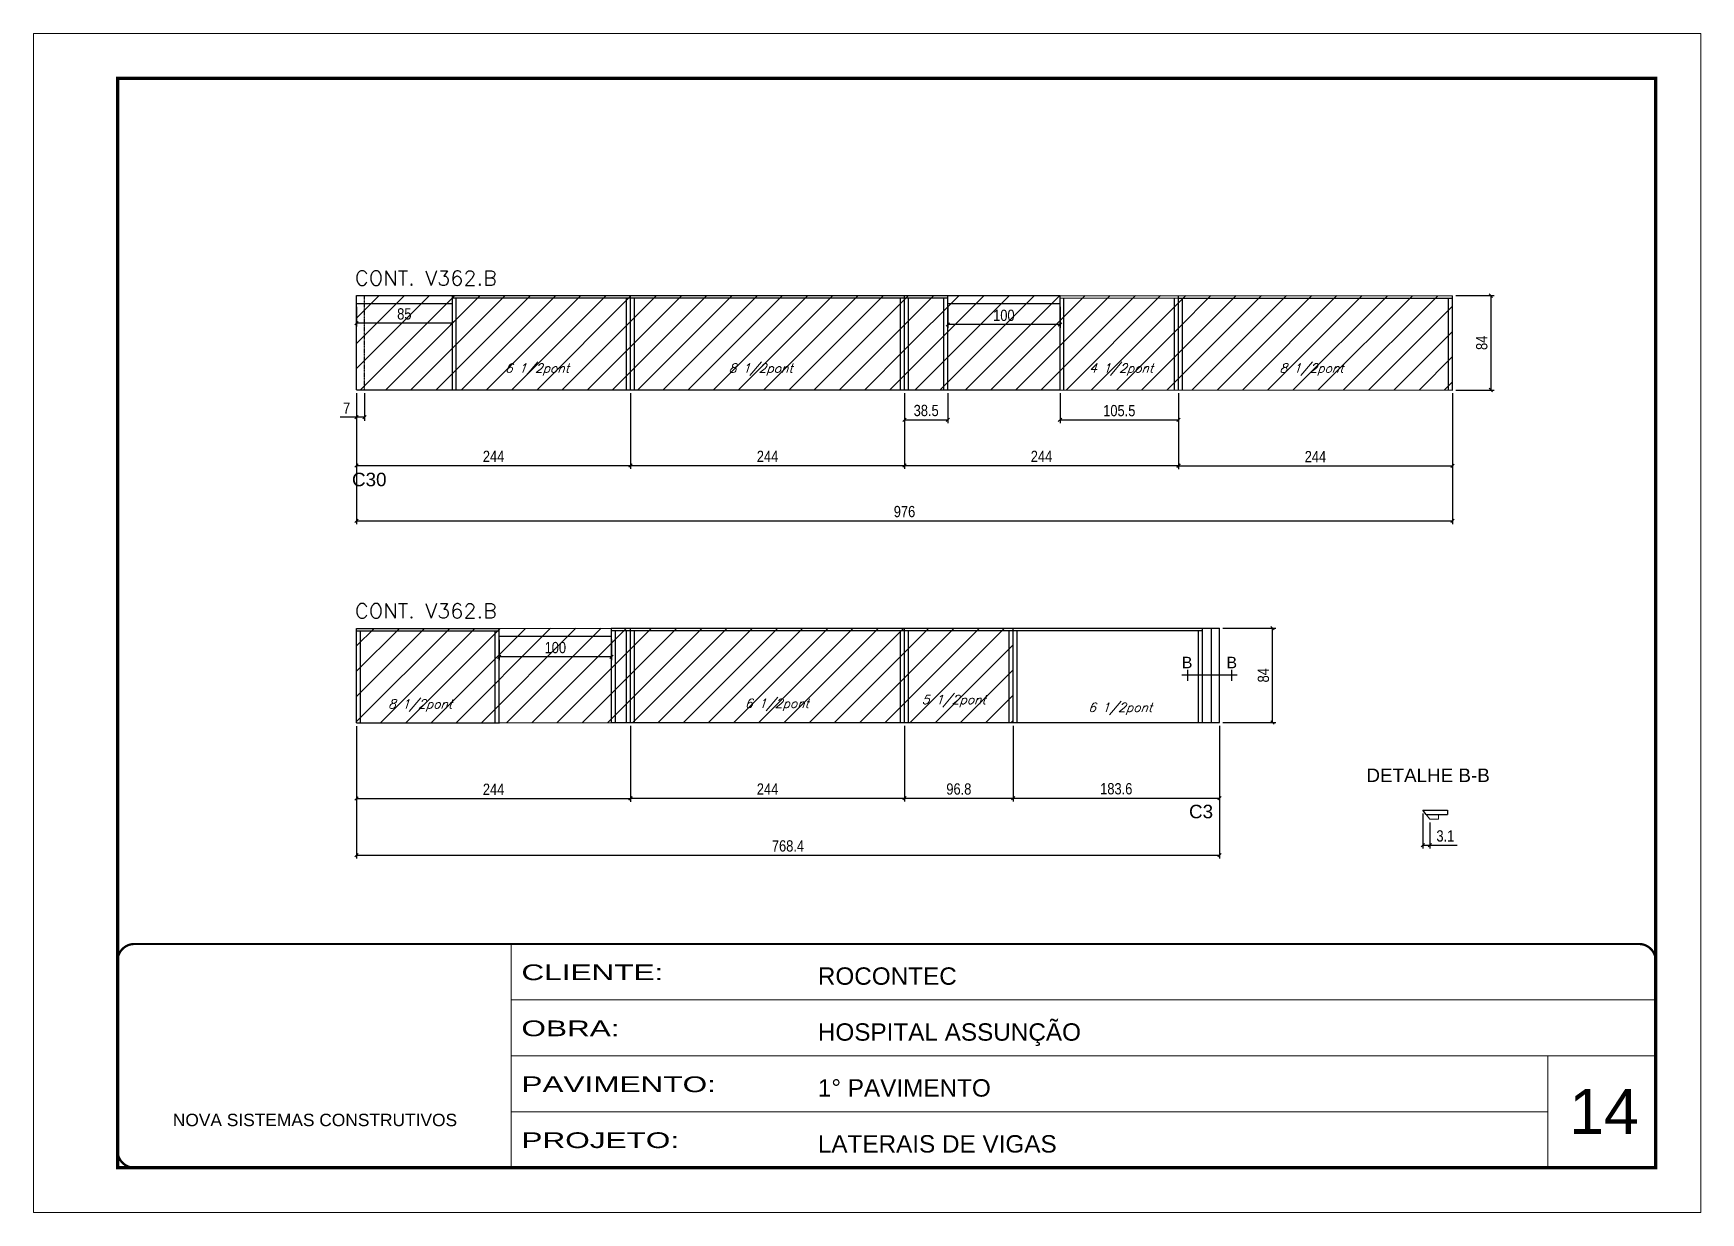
# Model space of a CAD drawing. Extents: x 137137 to 143418, y 10464 to 34486.
# Drawn here: x 138736 to 140221, y 29990 to 31040 of the extents above; entities that cross this region are included whole.
import ezdxf
from ezdxf.enums import TextEntityAlignment as Align

# ---------------------------------------------------------------- set-up
doc = ezdxf.new("R2010")
doc.units = 0
for name, pattern in [('CONTINUO', [0]), ('DASHED', [0.75, 0.5, -0.25]), ('HIDDEN', [0.375, 0.25, -0.125])]:
    doc.linetypes.add(name, pattern=pattern)
for name, color, linetype in [('5', 5, 'Continuous'), ('COTA', 241, 'Continuous'), ('detalhes', 4, 'Continuous'), ('Painéis', 200, 'Continuous'), ('SARR_2.2x7', 40, 'Continuous'), ('SARR_3.5x7', 81, 'Continuous'), ('texto', 7, 'Continuous')]:
    doc.layers.add(name, color=color, linetype=linetype)
for name, color, linetype, lineweight in [('CARIMBO', 255, 'Continuous', 9), ('Folhas', 255, 'Continuous', 9), ('Hachura', 251, 'Continuous', 9), ('Sarr 2.2x7', 40, 'Continuous', 9), ('SARRAFO DE PRESSAO', 251, 'DASHED', 9), ('Texto Seção', 7, 'Continuous', 15)]:
    doc.layers.add(name, color=color, linetype=linetype, lineweight=lineweight)
doc.styles.add('ARIAL', font='arial.ttf')
doc.styles.add('COTA TECNICA', font='techl___.ttf', dxfattribs={"height": 10})
doc.styles.add('REGUA-120', font='ROMANS.shx', dxfattribs={"height": 15})
doc.styles.add('Romans', font='romans.shx')
doc.styles.get("Standard").update_dxf_attribs({"font": 'arial.ttf'})
doc.styles.add('Tecnologia', font='')
doc.styles.get('Tecnologia').set_extended_font_data('Forgotten Futurist')
doc.dimstyles.new('PAINEL', dxfattribs={"dimtxt": 10, "dimasz": 3, "dimexe": 3, "dimexo": 3, "dimgap": 3, "dimtad": 1, "dimdec": 1, "dimzin": 12, "dimdsep": 46, "dimtxsty": 'COTA TECNICA', "dimblk1": 'OBLIQUE', "dimblk2": 'OBLIQUE', "dimsah": 1, "dimcen": 0.9, "dimclrd": 4, "dimclre": 4, "dimclrt": 240, "dimadec": 1, "dimazin": 3, "dimtfac": 1, "dimtdec": 1, "dimtmove": 0, "dimatfit": 3, "dimfxl": 1, "dimtolj": 1, "dimtzin": 12, "dimarcsym": 0})
pattern_1 = [(45, (-1598.5, -2297.15), (-11.2253202, 11.2253202), [])]

msp = doc.modelspace()

# ---------------------------------------------------------------- texts
at = {"layer": '5', "linetype": 'Continuous'}
for s, p in [('C30', (139019.6, 30636.84)), ('C3', (139765.12, 30341.19))]:
    msp.add_text(s, height=12, rotation=0.00004, dxfattribs=at).set_placement(p)
at = {"layer": '5', "color": 7, "linetype": 'Continuous'}
msp.add_text('DETALHE B-B', height=12, rotation=359.99996, dxfattribs=at).set_placement((139923.1, 30373.46))
at = {"layer": 'CARIMBO', "style": 'ARIAL'}
msp.add_text('14', height=40, dxfattribs=at).set_placement((140103.65, 30060.19))
at = {"layer": 'detalhes', "color": 0, "linetype": 'Continuous', "style": 'ARIAL'}
for p in [(139763.4, 30479.87), (139803.16, 30479.87)]:
    msp.add_text('B', height=10.22, dxfattribs=at).set_placement(p, align=Align.MIDDLE_CENTER)
at = {"layer": 'texto', "color": 2, "char_height": 8, "attachment_point": 5, "style": 'Romans'}
for s, insert in [('{\\Q19;\\C256;6 1/2pont}', (139184.41, 30740.62)), ('{\\Q19;\\C256;8 1/2pont}', (139383.64, 30740.62)), ('{\\Q19;\\C256;4 1/2pont}', (139704.7, 30740.62)), ('{\\Q19;\\C256;8 1/2pont}', (139874.26, 30740.62)), ('{\\Q19;\\C256;8 1/2pont}', (139080.32, 30441.6)), ('{\\Q19;\\C256;6 1/2pont}', (139398.08, 30442.21)), ('{\\Q19;\\C256;5 1/2pont}', (139555.6, 30445.59)), ('{\\Q19;\\C256;6 1/2pont}', (139703.84, 30438.65))]:
    msp.add_mtext(s, dxfattribs=dict(at, insert=insert))
at = {"layer": 'Texto Seção', "style": 'REGUA-120', "width": 1.05}
for p in [(139022.3, 30815.67), (139022.3, 30519.28)]:
    msp.add_text('CONT. V362.B', height=13, dxfattribs=at).set_placement(p)

# ---------------------------------------------------------------- blocks, each defined once
blk = doc.blocks.new('9999999999')
at = {"color": 30, "linetype": 'CONTINUO'}
for p, q in [((98564.6, 34230.2), (98564.6, 34429.4)), ((98564.6, 34379.6), (99584, 34379.6)), ((98564.6, 34329.8), (99488, 34329.8)), ((99584, 34329.8), (99488, 34329.8)), ((99488, 34329.8), (99488, 34230.2)), ((98564.6, 34280), (99488, 34280))]:
    blk.add_line(p, q, dxfattribs=at)
at = {"color": 30, "linetype": 'CONTINUO', "const_width": 2}
blk.add_lwpolyline([(99584, 34230.2), (99584, 34414.4, 0.414214), (99569, 34429.4), (98229, 34429.4, 0.414214), (98214, 34414.4), (98214, 34245.2, 0.414214), (98229, 34230.2), (99584, 34230.2)], format="xyb", dxfattribs=at)
at = {"layer": 'Folhas'}
blk.add_lwpolyline([(98139, 34190.2), (99624, 34190.2), (99624, 35240.2), (98139, 35240.2)], close=True, dxfattribs=at)
at = {"layer": 'Folhas', "color": 30, "const_width": 3}
blk.add_lwpolyline([(98214, 34230.2), (99584, 34230.2), (99584, 35200.2), (98214, 35200.2)], close=True, dxfattribs=at)
at = {"color": 7, "linetype": 'Continuous', "ltscale": 5, "style": 'ARIAL'}
for s, height, p in [('ROCONTEC', 15.48, (98837.7, 34393.1)), ('HOSPITAL ASSUNÇÃO', 15.483, (98837.7, 34343.3)), ('1° PAVIMENTO', 15.483, (98837.7, 34293.5)), ('NOVA SISTEMAS CONSTRUTIVOS', 11.059, (98263.2, 34267.2)), ('LATERAIS DE VIGAS', 15.483, (98837.7, 34243.7))]:
    blk.add_text(s, height=height, dxfattribs=at).set_placement(p)
at = {"layer": 'Folhas', "color": 7, "style": 'Tecnologia', "width": 1.5}
for s, p in [('CLIENTE:', (98573.7, 34397.2)), ('OBRA:', (98573.7, 34347.3)), ('PAVIMENTO:', (98573.7, 34297.5)), ('PROJETO:', (98573.7, 34247.7))]:
    blk.add_text(s, height=14, dxfattribs=at).set_placement(p)
blk = doc.blocks.new('_Oblique')
at = {"color": 0, "linetype": 'ByBlock', "lineweight": -2}
blk.add_line((-0.5, -0.5), (0.5, 0.5), dxfattribs=at)
blk = doc.blocks.new('*D47')
at = {"layer": 'COTA', "color": 4, "lineweight": -2, "ltscale": 25, "transparency": 16777216}
for p, q in [((139023.7, 30719.7), (139023.7, 30652.3)), ((139267.7, 30719.7), (139267.7, 30652.3)), ((139023.7, 30655.3), (139267.7, 30655.3))]:
    blk.add_line(p, q, dxfattribs=at)
at = {"layer": 'Defpoints', "color": 0, "ltscale": 25, "transparency": 16777216}
for p in [(139023.7, 30722.7), (139267.7, 30722.7), (139267.7, 30655.3)]:
    blk.add_point(p, dxfattribs=at)
at = {"layer": 'COTA', "color": 4, "lineweight": -2, "ltscale": 25, "transparency": 16777216, "xscale": 3, "yscale": 3, "zscale": 3, "rotation": 180}
blk.add_blockref('_Oblique', (139023.7, 30655.3), dxfattribs=at)
at = {"layer": 'COTA', "color": 4, "lineweight": -2, "ltscale": 25, "transparency": 16777216, "xscale": 3, "yscale": 3, "zscale": 3}
blk.add_blockref('_Oblique', (139267.7, 30655.3), dxfattribs=at)
at = {"layer": 'COTA', "color": 240, "ltscale": 25, "transparency": 16777216, "insert": (139145.7, 30663.4), "char_height": 10, "attachment_point": 5, "style": 'COTA TECNICA'}
blk.add_mtext('\\A1;244', dxfattribs=at)
blk = doc.blocks.new('*D48')
at = {"layer": 'COTA', "color": 4, "lineweight": -2, "ltscale": 25, "transparency": 16777216}
for p, q in [((139267.7, 30719.7), (139267.7, 30652.3)), ((139511.7, 30719.7), (139511.7, 30652.3)), ((139267.7, 30655.3), (139511.7, 30655.3))]:
    blk.add_line(p, q, dxfattribs=at)
at = {"layer": 'Defpoints', "color": 0, "ltscale": 25, "transparency": 16777216}
for p in [(139267.7, 30722.7), (139511.7, 30722.7), (139511.7, 30655.3)]:
    blk.add_point(p, dxfattribs=at)
at = {"layer": 'COTA', "color": 4, "lineweight": -2, "ltscale": 25, "transparency": 16777216, "xscale": 3, "yscale": 3, "zscale": 3, "rotation": 180}
blk.add_blockref('_Oblique', (139267.7, 30655.3), dxfattribs=at)
at = {"layer": 'COTA', "color": 4, "lineweight": -2, "ltscale": 25, "transparency": 16777216, "xscale": 3, "yscale": 3, "zscale": 3}
blk.add_blockref('_Oblique', (139511.7, 30655.3), dxfattribs=at)
at = {"layer": 'COTA', "color": 240, "ltscale": 25, "transparency": 16777216, "insert": (139389.7, 30663.4), "char_height": 10, "attachment_point": 5, "style": 'COTA TECNICA'}
blk.add_mtext('\\A1;244', dxfattribs=at)
blk = doc.blocks.new('*D49')
at = {"layer": 'COTA', "color": 4, "lineweight": -2, "ltscale": 25, "transparency": 16777216}
for p, q in [((139511.7, 30719.7), (139511.7, 30652.3)), ((139755.7, 30719.7), (139755.7, 30652.3)), ((139511.7, 30655.3), (139755.7, 30655.3))]:
    blk.add_line(p, q, dxfattribs=at)
at = {"layer": 'Defpoints', "color": 0, "ltscale": 25, "transparency": 16777216}
for p in [(139511.7, 30722.7), (139755.7, 30722.7), (139755.7, 30655.3)]:
    blk.add_point(p, dxfattribs=at)
at = {"layer": 'COTA', "color": 4, "lineweight": -2, "ltscale": 25, "transparency": 16777216, "xscale": 3, "yscale": 3, "zscale": 3, "rotation": 180}
blk.add_blockref('_Oblique', (139511.7, 30655.3), dxfattribs=at)
at = {"layer": 'COTA', "color": 4, "lineweight": -2, "ltscale": 25, "transparency": 16777216, "xscale": 3, "yscale": 3, "zscale": 3}
blk.add_blockref('_Oblique', (139755.7, 30655.3), dxfattribs=at)
at = {"layer": 'COTA', "color": 240, "ltscale": 25, "transparency": 16777216, "insert": (139633.7, 30663.4), "char_height": 10, "attachment_point": 5, "style": 'COTA TECNICA'}
blk.add_mtext('\\A1;244', dxfattribs=at)
blk = doc.blocks.new('*D50')
at = {"layer": 'COTA', "color": 4, "lineweight": -2, "ltscale": 25, "transparency": 16777216}
for p, q in [((139755.7, 30719.7), (139755.7, 30652.1)), ((139999.7, 30719.5), (139999.7, 30652.1)), ((139755.7, 30655.1), (139999.7, 30655.1))]:
    blk.add_line(p, q, dxfattribs=at)
at = {"layer": 'Defpoints', "color": 0, "ltscale": 25, "transparency": 16777216}
for p in [(139755.7, 30722.7), (139999.7, 30722.5), (139999.7, 30655.1)]:
    blk.add_point(p, dxfattribs=at)
at = {"layer": 'COTA', "color": 4, "lineweight": -2, "ltscale": 25, "transparency": 16777216, "xscale": 3, "yscale": 3, "zscale": 3, "rotation": 180}
blk.add_blockref('_Oblique', (139755.7, 30655.1), dxfattribs=at)
at = {"layer": 'COTA', "color": 4, "lineweight": -2, "ltscale": 25, "transparency": 16777216, "xscale": 3, "yscale": 3, "zscale": 3}
blk.add_blockref('_Oblique', (139999.7, 30655.1), dxfattribs=at)
at = {"layer": 'COTA', "color": 240, "ltscale": 25, "transparency": 16777216, "insert": (139877.7, 30663.2), "char_height": 10, "attachment_point": 5, "style": 'COTA TECNICA'}
blk.add_mtext('\\A1;244', dxfattribs=at)
blk = doc.blocks.new('*D51')
at = {"layer": 'COTA', "color": 4, "lineweight": -2, "ltscale": 25, "transparency": 16777216}
for p, q in [((139023.7, 30796.7), (139023.7, 30779)), ((139108.7, 30796.7), (139108.7, 30779)), ((139108.7, 30782), (139023.7, 30782))]:
    blk.add_line(p, q, dxfattribs=at)
at = {"layer": 'Defpoints', "color": 0, "ltscale": 25, "transparency": 16777216}
for p in [(139023.7, 30799.7), (139108.7, 30799.7), (139023.7, 30782)]:
    blk.add_point(p, dxfattribs=at)
at = {"layer": 'COTA', "color": 4, "lineweight": -2, "ltscale": 25, "transparency": 16777216, "xscale": 3, "yscale": 3, "zscale": 3, "rotation": 180}
blk.add_blockref('_Oblique', (139023.7, 30782), dxfattribs=at)
at = {"layer": 'COTA', "color": 4, "lineweight": -2, "ltscale": 25, "transparency": 16777216, "xscale": 3, "yscale": 3, "zscale": 3}
blk.add_blockref('_Oblique', (139108.7, 30782), dxfattribs=at)
at = {"layer": 'COTA', "color": 240, "ltscale": 25, "transparency": 16777216, "insert": (139066.2, 30790.2), "char_height": 10, "attachment_point": 5, "style": 'COTA TECNICA'}
blk.add_mtext('\\A1;85', dxfattribs=at)
blk = doc.blocks.new('*D52')
at = {"layer": 'COTA', "color": 4, "lineweight": -2, "ltscale": 25, "transparency": 16777216}
for p, q in [((139550.2, 30796.7), (139550.2, 30777.8)), ((139650.2, 30796.7), (139650.2, 30777.8)), ((139650.2, 30780.8), (139550.2, 30780.8))]:
    blk.add_line(p, q, dxfattribs=at)
at = {"layer": 'Defpoints', "color": 0, "ltscale": 25, "transparency": 16777216}
for p in [(139550.2, 30799.7), (139650.2, 30799.7), (139550.2, 30780.8)]:
    blk.add_point(p, dxfattribs=at)
at = {"layer": 'COTA', "color": 4, "lineweight": -2, "ltscale": 25, "transparency": 16777216, "xscale": 3, "yscale": 3, "zscale": 3, "rotation": 180}
blk.add_blockref('_Oblique', (139550.2, 30780.8), dxfattribs=at)
at = {"layer": 'COTA', "color": 4, "lineweight": -2, "ltscale": 25, "transparency": 16777216, "xscale": 3, "yscale": 3, "zscale": 3}
blk.add_blockref('_Oblique', (139650.2, 30780.8), dxfattribs=at)
at = {"layer": 'COTA', "color": 240, "ltscale": 25, "transparency": 16777216, "insert": (139600.2, 30788.9), "char_height": 10, "attachment_point": 5, "style": 'COTA TECNICA'}
blk.add_mtext('\\A1;100', dxfattribs=at)
blk = doc.blocks.new('*D56')
at = {"layer": 'COTA', "color": 4, "lineweight": -2, "ltscale": 25, "transparency": 16777216}
for p, q in [((139023.7, 30423.3), (139023.7, 30355.9)), ((139267.7, 30423.5), (139267.7, 30355.9)), ((139023.7, 30358.9), (139267.7, 30358.9))]:
    blk.add_line(p, q, dxfattribs=at)
at = {"layer": 'Defpoints', "color": 0, "ltscale": 25, "transparency": 16777216}
for p in [(139023.7, 30426.3), (139267.7, 30426.5), (139267.7, 30358.9)]:
    blk.add_point(p, dxfattribs=at)
at = {"layer": 'COTA', "color": 4, "lineweight": -2, "ltscale": 25, "transparency": 16777216, "xscale": 3, "yscale": 3, "zscale": 3, "rotation": 180}
blk.add_blockref('_Oblique', (139023.7, 30358.9), dxfattribs=at)
at = {"layer": 'COTA', "color": 4, "lineweight": -2, "ltscale": 25, "transparency": 16777216, "xscale": 3, "yscale": 3, "zscale": 3}
blk.add_blockref('_Oblique', (139267.7, 30358.9), dxfattribs=at)
at = {"layer": 'COTA', "color": 240, "ltscale": 25, "transparency": 16777216, "insert": (139145.7, 30367), "char_height": 10, "attachment_point": 5, "style": 'COTA TECNICA'}
blk.add_mtext('\\A1;244', dxfattribs=at)
blk = doc.blocks.new('*D57')
at = {"layer": 'COTA', "color": 4, "lineweight": -2, "ltscale": 25, "transparency": 16777216}
for p, q in [((139267.7, 30423.5), (139267.7, 30356.1)), ((139511.7, 30423.5), (139511.7, 30356.1)), ((139267.7, 30359.1), (139511.7, 30359.1))]:
    blk.add_line(p, q, dxfattribs=at)
at = {"layer": 'Defpoints', "color": 0, "ltscale": 25, "transparency": 16777216}
for p in [(139267.7, 30426.5), (139511.7, 30426.5), (139511.7, 30359.1)]:
    blk.add_point(p, dxfattribs=at)
at = {"layer": 'COTA', "color": 4, "lineweight": -2, "ltscale": 25, "transparency": 16777216, "xscale": 3, "yscale": 3, "zscale": 3, "rotation": 180}
blk.add_blockref('_Oblique', (139267.7, 30359.1), dxfattribs=at)
at = {"layer": 'COTA', "color": 4, "lineweight": -2, "ltscale": 25, "transparency": 16777216, "xscale": 3, "yscale": 3, "zscale": 3}
blk.add_blockref('_Oblique', (139511.7, 30359.1), dxfattribs=at)
at = {"layer": 'COTA', "color": 240, "ltscale": 25, "transparency": 16777216, "insert": (139389.7, 30367.2), "char_height": 10, "attachment_point": 5, "style": 'COTA TECNICA'}
blk.add_mtext('\\A1;244', dxfattribs=at)
blk = doc.blocks.new('*D53')
at = {"layer": 'COTA', "color": 4, "lineweight": -2, "ltscale": 25, "transparency": 16777216}
for p, q in [((139511.7, 30423.5), (139511.7, 30356.1)), ((139608.5, 30423.5), (139608.5, 30356.1)), ((139511.7, 30359.1), (139608.5, 30359.1))]:
    blk.add_line(p, q, dxfattribs=at)
at = {"layer": 'Defpoints', "color": 0, "ltscale": 25, "transparency": 16777216}
for p in [(139511.7, 30426.5), (139608.5, 30426.5), (139608.5, 30359.1)]:
    blk.add_point(p, dxfattribs=at)
at = {"layer": 'COTA', "color": 4, "lineweight": -2, "ltscale": 25, "transparency": 16777216, "xscale": 3, "yscale": 3, "zscale": 3, "rotation": 180}
blk.add_blockref('_Oblique', (139511.7, 30359.1), dxfattribs=at)
at = {"layer": 'COTA', "color": 4, "lineweight": -2, "ltscale": 25, "transparency": 16777216, "xscale": 3, "yscale": 3, "zscale": 3}
blk.add_blockref('_Oblique', (139608.5, 30359.1), dxfattribs=at)
at = {"layer": 'COTA', "color": 240, "ltscale": 25, "transparency": 16777216, "insert": (139560.1, 30367.2), "char_height": 10, "attachment_point": 5, "style": 'COTA TECNICA'}
blk.add_mtext('\\A1;96.8', dxfattribs=at)
blk = doc.blocks.new('*D54')
at = {"layer": 'COTA', "color": 4, "lineweight": -2, "ltscale": 25, "transparency": 16777216}
for p, q in [((139608.5, 30423.5), (139608.5, 30356.1)), ((139792.2, 30423.5), (139792.2, 30356.1)), ((139608.5, 30359.1), (139792.2, 30359.1))]:
    blk.add_line(p, q, dxfattribs=at)
at = {"layer": 'Defpoints', "color": 0, "ltscale": 25, "transparency": 16777216}
for p in [(139608.5, 30426.5), (139792.2, 30426.5), (139792.2, 30359.1)]:
    blk.add_point(p, dxfattribs=at)
at = {"layer": 'COTA', "color": 4, "lineweight": -2, "ltscale": 25, "transparency": 16777216, "xscale": 3, "yscale": 3, "zscale": 3, "rotation": 180}
blk.add_blockref('_Oblique', (139608.5, 30359.1), dxfattribs=at)
at = {"layer": 'COTA', "color": 4, "lineweight": -2, "ltscale": 25, "transparency": 16777216, "xscale": 3, "yscale": 3, "zscale": 3}
blk.add_blockref('_Oblique', (139792.2, 30359.1), dxfattribs=at)
at = {"layer": 'COTA', "color": 240, "ltscale": 25, "transparency": 16777216, "insert": (139700.3, 30367.4), "char_height": 10, "attachment_point": 5, "style": 'COTA TECNICA'}
blk.add_mtext('\\A1;183.6', dxfattribs=at)
blk = doc.blocks.new('*D55')
at = {"layer": 'COTA', "color": 4, "lineweight": -2, "ltscale": 25, "transparency": 16777216}
for p, q in [((139795.2, 30510.5), (139842.5, 30510.5)), ((139839.5, 30426.5), (139839.5, 30510.5)), ((139795.2, 30426.5), (139842.5, 30426.5))]:
    blk.add_line(p, q, dxfattribs=at)
at = {"layer": 'Defpoints', "color": 0, "ltscale": 25, "transparency": 16777216}
for p in [(139792.2, 30510.5), (139839.5, 30510.5), (139792.2, 30426.5)]:
    blk.add_point(p, dxfattribs=at)
at = {"layer": 'COTA', "color": 4, "lineweight": -2, "ltscale": 25, "transparency": 16777216, "xscale": 3, "yscale": 3, "zscale": 3}
for p, rotation in [((139839.5, 30510.5), 90), ((139839.5, 30426.5), 270)]:
    blk.add_blockref('_Oblique', p, dxfattribs=dict(at, rotation=rotation))
at = {"layer": 'COTA', "color": 240, "ltscale": 25, "transparency": 16777216, "insert": (139831.4, 30468.5), "char_height": 10, "attachment_point": 5, "rotation": 90, "style": 'COTA TECNICA'}
blk.add_mtext('\\A1;84', dxfattribs=at)
blk = doc.blocks.new('*D58')
at = {"layer": 'COTA', "color": 4, "lineweight": -2, "ltscale": 25, "transparency": 16777216}
for p, q in [((139150.7, 30500.2), (139150.7, 30482)), ((139250.7, 30500.5), (139250.7, 30482)), ((139250.7, 30485), (139150.7, 30485))]:
    blk.add_line(p, q, dxfattribs=at)
at = {"layer": 'Defpoints', "color": 0, "ltscale": 25, "transparency": 16777216}
for p in [(139150.7, 30503.2), (139250.7, 30503.5), (139150.7, 30485)]:
    blk.add_point(p, dxfattribs=at)
at = {"layer": 'COTA', "color": 4, "lineweight": -2, "ltscale": 25, "transparency": 16777216, "xscale": 3, "yscale": 3, "zscale": 3, "rotation": 180}
blk.add_blockref('_Oblique', (139150.7, 30485), dxfattribs=at)
at = {"layer": 'COTA', "color": 4, "lineweight": -2, "ltscale": 25, "transparency": 16777216, "xscale": 3, "yscale": 3, "zscale": 3}
blk.add_blockref('_Oblique', (139250.7, 30485), dxfattribs=at)
at = {"layer": 'COTA', "color": 240, "ltscale": 25, "transparency": 16777216, "insert": (139200.7, 30493.1), "char_height": 10, "attachment_point": 5, "style": 'COTA TECNICA'}
blk.add_mtext('\\A1;100', dxfattribs=at)
blk = doc.blocks.new('*D59')
at = {"layer": 'COTA', "color": 4, "lineweight": -2, "ltscale": 25, "transparency": 16777216}
for p, q in [((140002.7, 30806.5), (140037, 30806.5)), ((140034, 30806.5), (140034, 30722.5)), ((140002.7, 30722.5), (140037, 30722.5))]:
    blk.add_line(p, q, dxfattribs=at)
at = {"layer": 'Defpoints', "color": 0, "ltscale": 25, "transparency": 16777216}
for p in [(139999.7, 30806.5), (139999.7, 30722.5), (140034, 30722.5)]:
    blk.add_point(p, dxfattribs=at)
at = {"layer": 'COTA', "color": 4, "lineweight": -2, "ltscale": 25, "transparency": 16777216, "xscale": 3, "yscale": 3, "zscale": 3}
for p, rotation in [((140034, 30806.5), 90), ((140034, 30722.5), 270)]:
    blk.add_blockref('_Oblique', p, dxfattribs=dict(at, rotation=rotation))
at = {"layer": 'COTA', "color": 240, "ltscale": 25, "transparency": 16777216, "insert": (140025.9, 30764.5), "char_height": 10, "attachment_point": 5, "rotation": 90, "style": 'COTA TECNICA'}
blk.add_mtext('\\A1;84', dxfattribs=at)
blk = doc.blocks.new('*D163')
at = {"layer": 'COTA', "color": 4, "lineweight": -2, "ltscale": 25, "transparency": 16777216}
for p, q in [((139511.7, 30719.7), (139511.7, 30693)), ((139550.2, 30719.7), (139550.2, 30693)), ((139511.7, 30696), (139550.2, 30696))]:
    blk.add_line(p, q, dxfattribs=at)
at = {"layer": 'Defpoints', "color": 0, "ltscale": 25, "transparency": 16777216}
for p in [(139511.7, 30722.7), (139550.2, 30722.7), (139550.2, 30696)]:
    blk.add_point(p, dxfattribs=at)
at = {"layer": 'COTA', "color": 4, "lineweight": -2, "ltscale": 25, "transparency": 16777216, "xscale": 3, "yscale": 3, "zscale": 3, "rotation": 180}
blk.add_blockref('_Oblique', (139511.7, 30696), dxfattribs=at)
at = {"layer": 'COTA', "color": 4, "lineweight": -2, "ltscale": 25, "transparency": 16777216, "xscale": 3, "yscale": 3, "zscale": 3}
blk.add_blockref('_Oblique', (139550.2, 30696), dxfattribs=at)
at = {"layer": 'COTA', "color": 240, "ltscale": 25, "transparency": 16777216, "insert": (139531, 30704.2), "char_height": 10, "attachment_point": 5, "style": 'COTA TECNICA'}
blk.add_mtext('\\A1;38.5', dxfattribs=at)
blk = doc.blocks.new('*D164')
at = {"layer": 'COTA', "color": 4, "lineweight": -2, "ltscale": 25, "transparency": 16777216}
for p, q in [((139650.2, 30719.7), (139650.2, 30693)), ((139755.7, 30719.7), (139755.7, 30693)), ((139650.2, 30696), (139755.7, 30696))]:
    blk.add_line(p, q, dxfattribs=at)
at = {"layer": 'Defpoints', "color": 0, "ltscale": 25, "transparency": 16777216}
for p in [(139650.2, 30722.7), (139755.7, 30722.7), (139755.7, 30696)]:
    blk.add_point(p, dxfattribs=at)
at = {"layer": 'COTA', "color": 4, "lineweight": -2, "ltscale": 25, "transparency": 16777216, "xscale": 3, "yscale": 3, "zscale": 3, "rotation": 180}
blk.add_blockref('_Oblique', (139650.2, 30696), dxfattribs=at)
at = {"layer": 'COTA', "color": 4, "lineweight": -2, "ltscale": 25, "transparency": 16777216, "xscale": 3, "yscale": 3, "zscale": 3}
blk.add_blockref('_Oblique', (139755.7, 30696), dxfattribs=at)
at = {"layer": 'COTA', "color": 240, "ltscale": 25, "transparency": 16777216, "insert": (139703, 30704.1), "char_height": 10, "attachment_point": 5, "style": 'COTA TECNICA'}
blk.add_mtext('\\A1;105.5', dxfattribs=at)
blk = doc.blocks.new('*D2347')
at = {"layer": 'COTA', "color": 4, "lineweight": -2, "ltscale": 25, "transparency": 16777216}
for p, q in [((139023.7, 30719.7), (139023.7, 30603)), ((139999.7, 30719.7), (139999.7, 30603)), ((139023.7, 30606), (139999.7, 30606))]:
    blk.add_line(p, q, dxfattribs=at)
at = {"layer": 'Defpoints', "color": 0, "ltscale": 25, "transparency": 16777216}
for p in [(139023.7, 30722.7), (139999.7, 30722.7), (139999.7, 30606)]:
    blk.add_point(p, dxfattribs=at)
at = {"layer": 'COTA', "color": 4, "lineweight": -2, "ltscale": 25, "transparency": 16777216, "xscale": 3, "yscale": 3, "zscale": 3, "rotation": 180}
blk.add_blockref('_Oblique', (139023.7, 30606), dxfattribs=at)
at = {"layer": 'COTA', "color": 4, "lineweight": -2, "ltscale": 25, "transparency": 16777216, "xscale": 3, "yscale": 3, "zscale": 3}
blk.add_blockref('_Oblique', (139999.7, 30606), dxfattribs=at)
at = {"layer": 'COTA', "color": 240, "ltscale": 25, "transparency": 16777216, "insert": (139511.7, 30614.2), "char_height": 10, "attachment_point": 5, "style": 'COTA TECNICA'}
blk.add_mtext('\\A1;976', dxfattribs=at)
blk = doc.blocks.new('*D2348')
at = {"layer": 'COTA', "color": 4, "lineweight": -2, "ltscale": 25, "transparency": 16777216}
for p, q in [((139023.7, 30423.3), (139023.7, 30305.4)), ((139792.2, 30423.5), (139792.2, 30305.4)), ((139023.7, 30308.4), (139792.2, 30308.4))]:
    blk.add_line(p, q, dxfattribs=at)
at = {"layer": 'Defpoints', "color": 0, "ltscale": 25, "transparency": 16777216}
for p in [(139023.7, 30426.3), (139792.2, 30426.5), (139792.2, 30308.4)]:
    blk.add_point(p, dxfattribs=at)
at = {"layer": 'COTA', "color": 4, "lineweight": -2, "ltscale": 25, "transparency": 16777216, "xscale": 3, "yscale": 3, "zscale": 3, "rotation": 180}
blk.add_blockref('_Oblique', (139023.7, 30308.4), dxfattribs=at)
at = {"layer": 'COTA', "color": 4, "lineweight": -2, "ltscale": 25, "transparency": 16777216, "xscale": 3, "yscale": 3, "zscale": 3}
blk.add_blockref('_Oblique', (139792.2, 30308.4), dxfattribs=at)
at = {"layer": 'COTA', "color": 240, "ltscale": 25, "transparency": 16777216, "insert": (139407.9, 30316.5), "char_height": 10, "attachment_point": 5, "style": 'COTA TECNICA'}
blk.add_mtext('\\A1;768.4', dxfattribs=at)
blk = doc.blocks.new('*D2359')
at = {"layer": 'COTA', "color": 4, "lineweight": -2, "ltscale": 25, "transparency": 16777216}
for p, q in [((139023.7, 30719.7), (139023.7, 30695.2)), ((139030.7, 30719.7), (139030.7, 30695.2)), ((139023.7, 30698.2), (139009, 30698.2)), ((139030.7, 30698.2), (139023.7, 30698.2))]:
    blk.add_line(p, q, dxfattribs=at)
at = {"layer": 'Defpoints', "color": 0, "ltscale": 25, "transparency": 16777216}
for p in [(139023.7, 30722.7), (139030.7, 30722.7), (139023.7, 30698.2)]:
    blk.add_point(p, dxfattribs=at)
at = {"layer": 'COTA', "color": 4, "lineweight": -2, "ltscale": 25, "transparency": 16777216, "xscale": 3, "yscale": 3, "zscale": 3, "rotation": 180}
blk.add_blockref('_Oblique', (139023.7, 30698.2), dxfattribs=at)
at = {"layer": 'COTA', "color": 4, "lineweight": -2, "ltscale": 25, "transparency": 16777216, "xscale": 3, "yscale": 3, "zscale": 3}
blk.add_blockref('_Oblique', (139030.7, 30698.2), dxfattribs=at)
at = {"layer": 'COTA', "color": 240, "ltscale": 25, "transparency": 16777216, "insert": (139014.8, 30706.3), "char_height": 10, "attachment_point": 5, "style": 'COTA TECNICA'}
blk.add_mtext('\\A1;7', dxfattribs=at)
blk = doc.blocks.new('*D2363')
at = {"layer": 'COTA', "color": 4, "linetype": 'ByBlock', "lineweight": -2, "transparency": 16777216}
for p, q in [((139973.4, 30345.3), (139973.4, 30314.2)), ((139979.7, 30337.3), (139979.7, 30314.2)), ((139973.4, 30317.2), (139979.7, 30317.2)), ((139979.7, 30317.2), (140004, 30317.2))]:
    blk.add_line(p, q, dxfattribs=at)
at = {"layer": 'Defpoints', "color": 0, "linetype": 'ByBlock', "transparency": 16777216}
for p in [(139973.4, 30348.3), (139979.7, 30340.3), (139979.7, 30317.2)]:
    blk.add_point(p, dxfattribs=at)
at = {"layer": 'COTA', "color": 4, "linetype": 'ByBlock', "lineweight": -2, "transparency": 16777216, "xscale": 3, "yscale": 3, "zscale": 3, "rotation": 180}
blk.add_blockref('_Oblique', (139973.4, 30317.2), dxfattribs=at)
at = {"layer": 'COTA', "color": 4, "linetype": 'ByBlock', "lineweight": -2, "transparency": 16777216, "xscale": 3, "yscale": 3, "zscale": 3}
blk.add_blockref('_Oblique', (139979.7, 30317.2), dxfattribs=at)
at = {"layer": 'COTA', "color": 240, "linetype": 'ByBlock', "transparency": 16777216, "insert": (139993.4, 30325.4), "char_height": 10, "attachment_point": 5, "style": 'COTA TECNICA'}
blk.add_mtext('\\A1;3.1', dxfattribs=at)

# ---------------------------------------------------------------- dimensions: what is measured, and where the dimension line sits
at = {"layer": 'COTA', "ltscale": 25}
for base, p1, p2, picture, middle in [((139023.71, 30782.04), (139108.71, 30799.65), (139023.71, 30799.65), '*D51', (139066.21, 30790.17)), ((139550.21, 30780.75), (139650.21, 30799.65), (139550.21, 30799.65), '*D52', (139600.21, 30788.85)), ((139023.71, 30698.23), (139030.71, 30722.65), (139023.71, 30722.65), '*D2359', (139014.85, 30706.3)), ((139267.71, 30655.31), (139023.71, 30722.65), (139267.71, 30722.65), '*D47', (139145.71, 30663.38)), ((139999.71, 30606.02), (139023.71, 30722.65), (139999.71, 30722.65), '*D2347', (139511.71, 30614.15)), ((139550.21, 30695.96), (139511.71, 30722.65), (139550.21, 30722.65), '*D163', (139530.96, 30704.2)), ((139755.71, 30695.96), (139650.21, 30722.65), (139755.71, 30722.65), '*D164', (139702.96, 30704.07)), ((139150.71, 30484.99), (139250.71, 30503.46), (139150.71, 30503.19), '*D58', (139200.71, 30493.09)), ((139792.1628, 30308.4144), (139023.7138, 30426.2632), (139792.1628, 30426.4573), '*D2348', (139407.9383, 30316.5387))]:
    dim = msp.add_linear_dim(base=base, p1=p1, p2=p2, dimstyle='PAINEL', dxfattribs=at)
    dim.commit()
    dim.dimension.update_dxf_attribs({"geometry": picture, "text_midpoint": middle})
for base, p1, p2, picture, middle in [((140033.95, 30722.46), (139999.71, 30806.46), (139999.71, 30722.46), '*D59', (140025.86, 30764.46)), ((139839.54, 30510.46), (139792.16, 30426.46), (139792.16, 30510.46), '*D55', (139831.45, 30468.46))]:
    dim = msp.add_linear_dim(base=base, p1=p1, p2=p2, angle=90, dimstyle='PAINEL', dxfattribs=at)
    dim.commit()
    dim.dimension.update_dxf_attribs({"geometry": picture, "text_midpoint": middle})
for base, p1, p2, picture, middle in [((139511.71, 30655.31), (139267.71, 30722.65), (139511.71, 30722.65), '*D48', (139389.71, 30663.38)), ((139755.71, 30655.31), (139511.71, 30722.65), (139755.71, 30722.65), '*D49', (139633.71, 30663.38)), ((139999.71, 30655.11), (139755.71, 30722.65), (139999.71, 30722.46), '*D50', (139877.71, 30663.19)), ((139267.71, 30358.92), (139023.71, 30426.26), (139267.71, 30426.46), '*D56', (139145.71, 30366.99)), ((139511.71, 30359.11), (139267.71, 30426.46), (139511.71, 30426.46), '*D57', (139389.71, 30367.19)), ((139608.51, 30359.11), (139511.71, 30426.46), (139608.51, 30426.46), '*D53', (139560.11, 30367.25)), ((139792.1628, 30359.1137), (139608.5138, 30426.4573), (139792.1628, 30426.4573), '*D54', (139700.3383, 30367.355))]:
    dim = msp.add_linear_dim(base=base, p1=p1, p2=p2, dimstyle='PAINEL', override={"dimtmove": 1}, dxfattribs=at)
    dim.commit()
    dim.dimension.update_dxf_attribs({"geometry": picture, "text_midpoint": middle})
at = {"layer": 'COTA', "linetype": 'ByBlock'}
dim = msp.add_linear_dim(base=(139979.69, 30317.23), p1=(139973.42, 30348.29), p2=(139979.69, 30340.29), dimstyle='PAINEL', override={"dimlfac": 0.5}, dxfattribs=at)
dim.commit()
dim.dimension.update_dxf_attribs({"geometry": '*D2363', "text_midpoint": (139993.35, 30325.45)})

# ---------------------------------------------------------------- hatches: boundary and pattern name
at = {"layer": 'Hachura', "linetype": 'ByBlock'}
h = msp.add_hatch(dxfattribs=at)
h.set_pattern_fill('ANSI31', color=256, scale=5)
h.set_pattern_definition(pattern_1)
h.paths.add_polyline_path([(139267.71, 30722.65), (139267.71, 30806.65), (139108.71, 30806.65), (139023.71, 30806.65), (139023.71, 30722.65), (139108.71, 30722.65)])
h = msp.add_hatch(dxfattribs=at)
h.set_pattern_fill('ANSI31', color=256, scale=5)
h.set_pattern_definition(pattern_1)
h.paths.add_polyline_path([(139511.71, 30722.65), (139511.71, 30806.65), (139267.71, 30806.65), (139267.71, 30722.65)])
h = msp.add_hatch(dxfattribs=at)
h.set_pattern_fill('ANSI31', color=256, scale=5)
h.set_pattern_definition(pattern_1)
h.paths.add_polyline_path([(139650.21, 30722.65), (139755.71, 30722.59), (139755.71, 30806.59), (139650.21, 30806.65), (139550.21, 30806.65), (139511.71, 30806.65), (139511.71, 30722.65), (139550.21, 30722.65)])
h = msp.add_hatch(dxfattribs=at)
h.set_pattern_fill('ANSI31', color=256, scale=5)
h.set_pattern_definition(pattern_1)
h.paths.add_polyline_path([(139999.71, 30722.46), (139999.71, 30806.46), (139755.71, 30806.59), (139755.71, 30722.59)])
h = msp.add_hatch(dxfattribs=at)
h.set_pattern_fill('ANSI31', color=256, scale=5)
h.set_pattern_definition(pattern_1)
h.paths.add_polyline_path([(139250.6, 30426.46), (139267.71, 30426.46), (139267.71, 30510.46), (139250.49, 30510.46), (139150.69, 30510.19), (139023.71, 30510.26), (139023.71, 30426.26), (139150.78, 30426.19)])
h = msp.add_hatch(dxfattribs=at)
h.set_pattern_fill('ANSI31', color=256, scale=5)
h.set_pattern_definition(pattern_1)
h.paths.add_polyline_path([(139267.71, 30510.46), (139267.71, 30426.46), (139511.71, 30426.46), (139511.71, 30510.46)])
h = msp.add_hatch(dxfattribs=at)
h.set_pattern_fill('ANSI31', color=256, scale=5)
h.set_pattern_definition(pattern_1)
h.paths.add_polyline_path([(139608.51, 30426.46), (139608.51, 30510.46), (139511.71, 30510.46), (139511.71, 30426.46)])

# ---------------------------------------------------------------- linework, layer by layer
at = {"layer": 'detalhes'}
for p, q in [((139763.6, 30473.46), (139763.6, 30463.46)), ((139802.97, 30473.46), (139802.97, 30463.46)), ((139807.97, 30468.46), (139758.6, 30468.46))]:
    msp.add_line(p, q, dxfattribs=at)
at = {"layer": 'Painéis'}
for p, q in [((139023.71, 30806.65), (139108.71, 30806.65)), ((139108.71, 30806.65), (139550.21, 30806.65)), ((139550.21, 30806.65), (139650.21, 30806.65)), ((139650.21, 30806.65), (139999.71, 30806.46)), ((139023.71, 30722.65), (139108.71, 30722.65)), ((139108.71, 30722.65), (139550.21, 30722.65)), ((139550.21, 30722.65), (139650.21, 30722.65)), ((139650.16, 30722.65), (139999.71, 30722.46)), ((139023.71, 30510.26), (139150.69, 30510.19)), ((139150.69, 30510.19), (139250.49, 30510.46)), ((139250.49, 30510.46), (139792.16, 30510.46)), ((139023.71, 30426.26), (139150.64, 30426.19)), ((139150.91, 30426.19), (139250.71, 30426.46)), ((139250.49, 30426.46), (139792.16, 30426.46)), ((139973.42, 30348.29), (139995.42, 30348.29)), ((139976.24, 30344.69), (139973.42, 30348.29)), ((139976.24, 30344.69), (139995.42, 30344.69)), ((139995.42, 30348.29), (139995.42, 30344.69))]:
    msp.add_line(p, q, dxfattribs=at)
at = {"layer": 'Painéis', "ltscale": 25}
for p, q in [((139023.71, 30722.65), (139023.71, 30806.65)), ((139267.71, 30722.65), (139267.71, 30806.65)), ((139511.71, 30722.65), (139511.71, 30806.65)), ((139755.71, 30722.65), (139755.71, 30806.65)), ((139999.71, 30722.46), (139999.71, 30806.46)), ((139023.71, 30426.26), (139023.71, 30510.26)), ((139267.71, 30426.46), (139267.71, 30510.46)), ((139511.71, 30426.46), (139511.71, 30510.46)), ((139608.51, 30426.46), (139608.51, 30510.46)), ((139792.16, 30426.46), (139792.16, 30510.46))]:
    msp.add_line(p, q, dxfattribs=at)
at = {"layer": 'Sarr 2.2x7'}
for p, q in [((139979.69, 30340.29), (139976.24, 30344.69)), ((139979.69, 30340.29), (139987.42, 30340.29)), ((139987.42, 30340.29), (139987.42, 30344.69))]:
    msp.add_line(p, q, dxfattribs=at)
at = {"layer": 'SARR_2.2x7', "linetype": 'Continuous'}
for p, q in [((139023.71, 30799.65), (139108.71, 30799.65)), ((139108.71, 30804.45), (139267.71, 30804.45)), ((139267.71, 30804.45), (139511.71, 30804.45)), ((139511.71, 30804.45), (139550.21, 30804.45)), ((139550.21, 30799.65), (139650.21, 30799.65)), ((139650.21, 30804.45), (139755.71, 30804.39)), ((139755.71, 30804.39), (139999.71, 30804.26)), ((139023.71, 30508.06), (139150.69, 30507.99)), ((139150.71, 30503.19), (139250.71, 30503.46)), ((139250.71, 30508.26), (139267.71, 30508.26)), ((139267.71, 30508.26), (139511.71, 30508.26)), ((139511.71, 30508.26), (139608.51, 30508.26)), ((139608.51, 30508.26), (139777.16, 30508.26)), ((139785.16, 30426.46), (139785.16, 30510.46))]:
    msp.add_line(p, q, dxfattribs=at)
at = {"layer": 'SARR_2.2x7', "linetype": 'HIDDEN'}
msp.add_line((139030.71, 30722.65), (139030.71, 30806.65), dxfattribs=at)
at = {"layer": 'SARR_3.5x7'}
for p, q in [((139108.71, 30806.65), (139108.71, 30722.65)), ((139112.21, 30804.45), (139112.21, 30722.65)), ((139264.21, 30722.65), (139264.21, 30804.45)), ((139271.21, 30722.65), (139271.21, 30804.45)), ((139508.21, 30722.65), (139508.21, 30804.45)), ((139515.21, 30722.65), (139515.21, 30804.45)), ((139546.71, 30722.65), (139546.71, 30804.45)), ((139550.21, 30722.65), (139550.21, 30806.65)), ((139650.21, 30722.65), (139650.25, 30806.65)), ((139653.71, 30722.65), (139653.75, 30804.45)), ((139752.21, 30722.59), (139752.21, 30804.39)), ((139759.21, 30722.59), (139759.21, 30804.39)), ((139996.21, 30722.65), (139996.21, 30804.45)), ((139027.21, 30426.46), (139027.21, 30508.26)), ((139147.14, 30426.19), (139147.19, 30507.99)), ((139150.64, 30426.19), (139150.69, 30510.19)), ((139250.71, 30426.46), (139250.71, 30510.46)), ((139254.21, 30426.46), (139254.21, 30508.26)), ((139264.21, 30426.46), (139264.21, 30508.26)), ((139271.21, 30426.46), (139271.21, 30508.26)), ((139508.21, 30426.46), (139508.21, 30508.26)), ((139515.21, 30426.46), (139515.21, 30508.26)), ((139605.01, 30426.46), (139605.01, 30508.26)), ((139612.01, 30426.46), (139612.01, 30508.26)), ((139773.66, 30426.46), (139773.66, 30508.26)), ((139777.16, 30426.46), (139777.16, 30510.46))]:
    msp.add_line(p, q, dxfattribs=at)

# ---------------------------------------------------------------- block references
at = {"layer": 'SARRAFO DE PRESSAO', "color": 6, "linetype": 'ByBlock'}
msp.add_blockref('9999999999', (40596.81, -4200.15), dxfattribs=at)

msp.set_redraw_order([(e.dxf.handle, doc.entitydb.next_handle()) for e in msp.query("TEXT MTEXT ATTDEF DIMENSION ARC_DIMENSION")])  # texts and dimensions are drawn at this point

doc.saveas('drawing.dxf')
